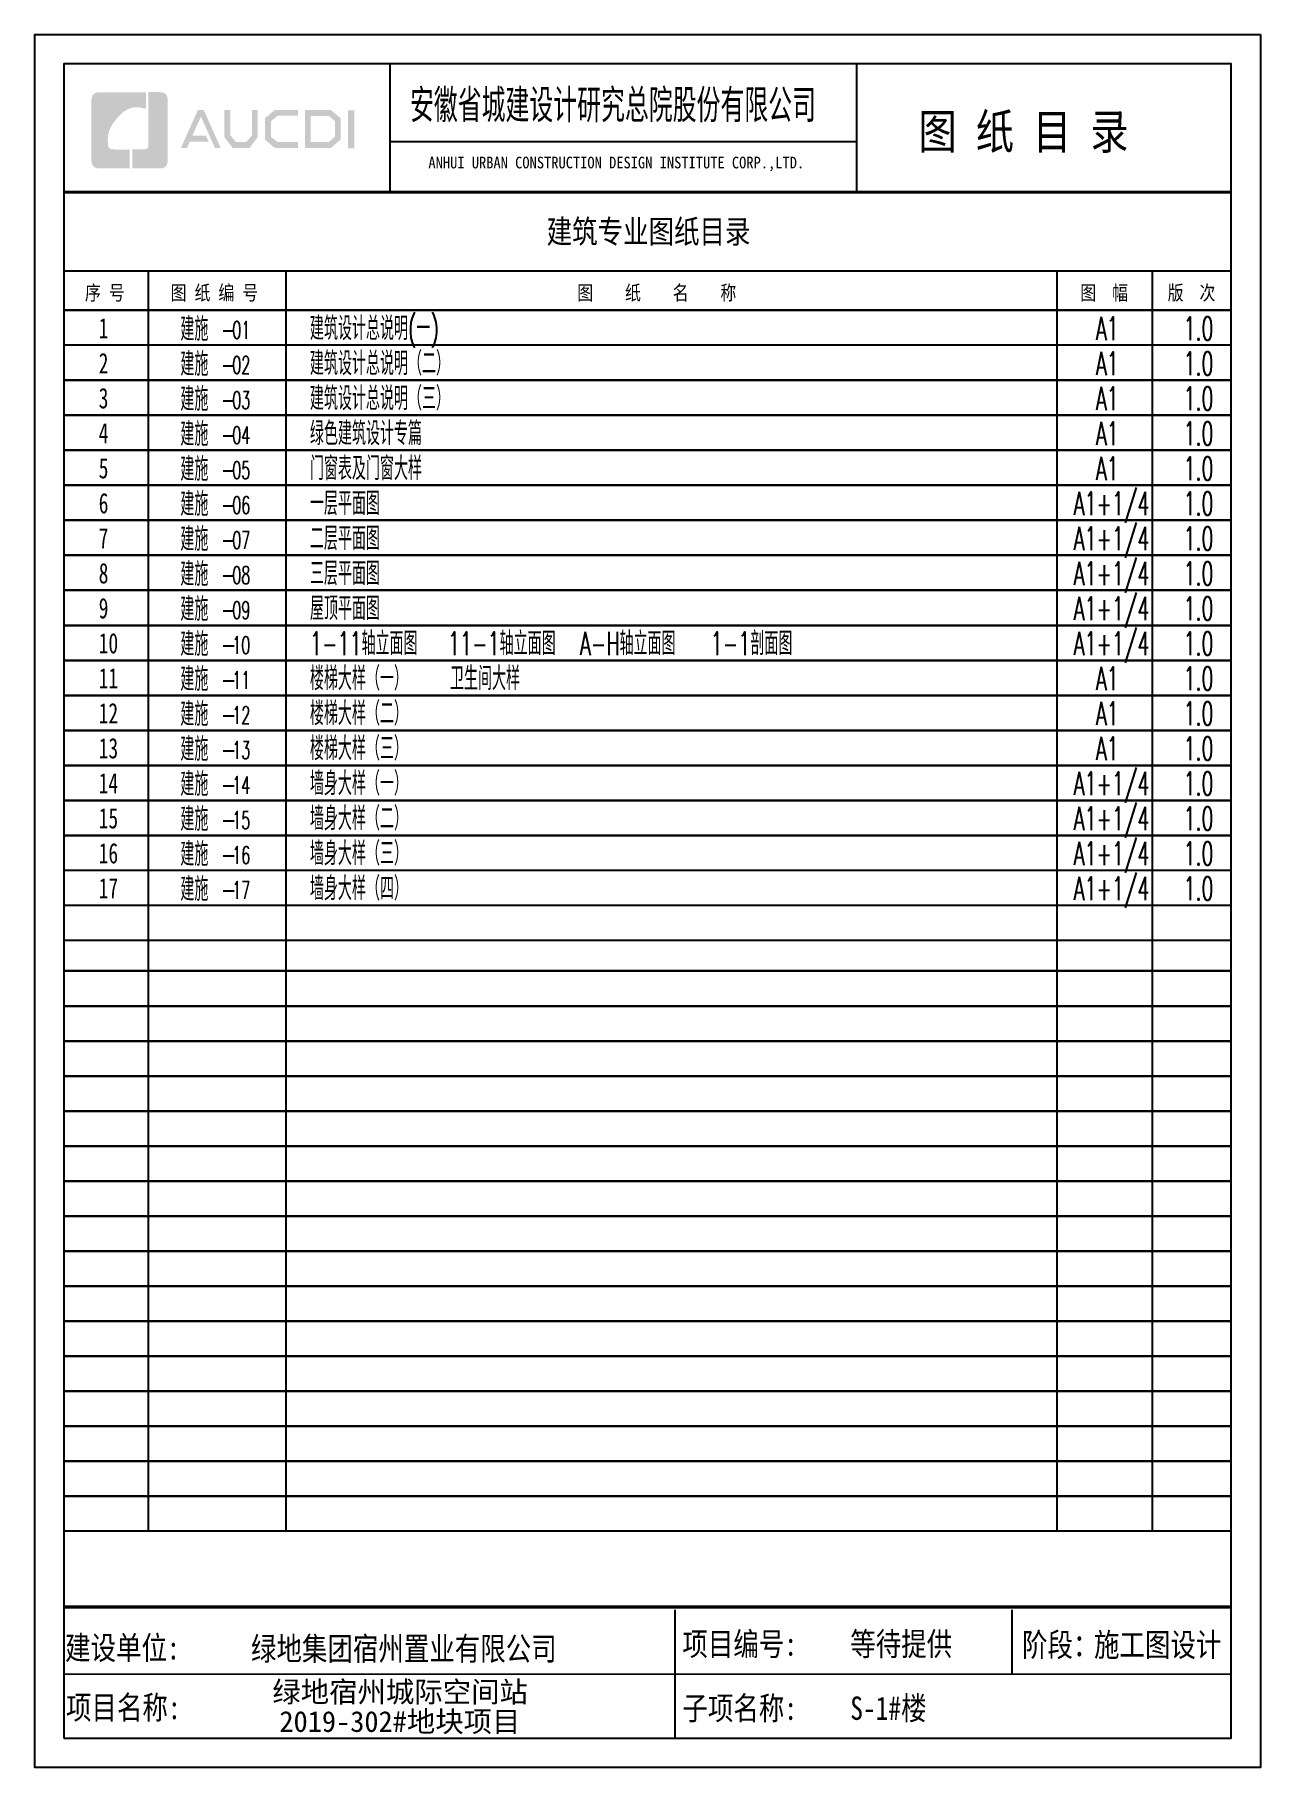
# Model space of a CAD drawing. Extents: x 1188826 to 1909461, y 608442 to 1651179.
# Drawn here: x 1226965 to 1247965, y 1575569 to 1605269 of the extents above; entities that cross this region are included whole.
import ezdxf

# ---------------------------------------------------------------- set-up
doc = ezdxf.new("R2010")
doc.units = 0
doc.header["$LTSCALE"] = 1000
doc.header["$MEASUREMENT"] = 0
for name, color, linetype in [('C-Sheet-图框', 101, 'Continuous'), ('PUB_TEXT', 4, 'Continuous'), ('图框', 140, 'Continuous'), ('图签文字', 147, 'Continuous')]:
    doc.layers.add(name, color=color, linetype=linetype)
doc.layers.add('图签', color=147, linetype='Continuous', lineweight=18)
doc.styles.add('_HZTXT', font='txt.shx', dxfattribs={"width": 0.8, "bigfont": 'hztxt.shx'})
doc.styles.add('DIM_FONT', font='SIMPLEX.shx', dxfattribs={"width": 0.56})
doc.styles.add('STYLE111', font='simhei.ttf', dxfattribs={"width": 0.7})
doc.styles.add('宋体', font='', dxfattribs={"height": 50})
doc.styles.add('建筑图签-1', font='simhei.ttf', dxfattribs={"width": 0.7})
doc.styles.get('宋体').set_extended_font_data('SimSun')

msp = doc.modelspace()

# ---------------------------------------------------------------- texts
at = {"layer": 'C-Sheet-图框', "color": 7, "linetype": 'Continuous', "style": 'STYLE111', "width": 0.7}
for s, p in [('1', (1228062, 1600063)), ('2', (1228062, 1599463)), ('3', (1228062, 1598863)), ('4', (1228062, 1598263)), ('5', (1228062, 1597663)), ('6', (1228062, 1597063)), ('7', (1228062, 1596463)), ('8', (1228062, 1595863)), ('9', (1228062, 1595263)), ('10', (1228062, 1594663)), ('11', (1228062, 1594063)), ('12', (1228062, 1593463)), ('13', (1228062, 1592863)), ('14', (1228062, 1592263)), ('15', (1228062, 1591663)), ('16', (1228062, 1591063)), ('17', (1228062, 1590463))]:
    msp.add_text(s, height=350, dxfattribs=at).set_placement(p)
at = {"layer": 'PUB_TEXT', "linetype": 'Continuous', "style": '_HZTXT', "width": 0.6}
for p in [(1229461, 1600021), (1229461, 1599421), (1229461, 1598821), (1229461, 1598221), (1229461, 1597621), (1229461, 1597021), (1229461, 1596421), (1229461, 1595821), (1229461, 1595221), (1229461, 1594621), (1229461, 1594021), (1229461, 1593421), (1229461, 1592821), (1229461, 1592221), (1229461, 1591621), (1229461, 1591021), (1229461, 1590421)]:
    msp.add_text('建施 - ', height=400, dxfattribs=at).set_placement(p)
at = {"layer": 'PUB_TEXT', "color": 1, "linetype": 'Continuous', "width": 0.6}
for s, height, style, p in [('01', 300, 'DIM_FONT', (1230351, 1600055)), ('1.0', 400, '_HZTXT', (1246647, 1600033)), ('02', 300, 'DIM_FONT', (1230351, 1599455)), ('1.0', 400, '_HZTXT', (1246647, 1599433)), ('03', 300, 'DIM_FONT', (1230351, 1598855)), ('1.0', 400, '_HZTXT', (1246647, 1598833)), ('04', 300, 'DIM_FONT', (1230351, 1598255)), ('1.0', 400, '_HZTXT', (1246647, 1598233)), ('05', 300, 'DIM_FONT', (1230351, 1597655)), ('1.0', 400, '_HZTXT', (1246647, 1597633)), ('06', 300, 'DIM_FONT', (1230351, 1597055)), ('1.0', 400, '_HZTXT', (1246647, 1597033)), ('07', 300, 'DIM_FONT', (1230351, 1596455)), ('1.0', 400, '_HZTXT', (1246647, 1596433)), ('08', 300, 'DIM_FONT', (1230351, 1595855)), ('1.0', 400, '_HZTXT', (1246647, 1595833)), ('09', 300, 'DIM_FONT', (1230351, 1595255)), ('1.0', 400, '_HZTXT', (1246647, 1595233)), ('10', 300, 'DIM_FONT', (1230351, 1594655)), ('1.0', 400, '_HZTXT', (1246647, 1594633)), ('11', 300, 'DIM_FONT', (1230351, 1594055)), ('1.0', 400, '_HZTXT', (1246647, 1594033)), ('12', 300, 'DIM_FONT', (1230351, 1593455)), ('1.0', 400, '_HZTXT', (1246647, 1593433)), ('13', 300, 'DIM_FONT', (1230351, 1592855)), ('1.0', 400, '_HZTXT', (1246647, 1592833)), ('14', 300, 'DIM_FONT', (1230351, 1592255)), ('1.0', 400, '_HZTXT', (1246647, 1592233)), ('15', 300, 'DIM_FONT', (1230351, 1591655)), ('1.0', 400, '_HZTXT', (1246647, 1591633)), ('16', 300, 'DIM_FONT', (1230351, 1591055)), ('1.0', 400, '_HZTXT', (1246647, 1591033)), ('17', 300, 'DIM_FONT', (1230351, 1590455)), ('1.0', 400, '_HZTXT', (1246647, 1590433))]:
    msp.add_text(s, height=height, dxfattribs=dict(at, style=style)).set_placement(p)
at = {"layer": 'PUB_TEXT', "color": 7, "linetype": 'Continuous', "style": '_HZTXT', "width": 0.6}
for s, p in [('建筑设计总说明(一)', (1231681, 1600033)), ('A1', (1245147, 1600033)), ('建筑设计总说明（二）', (1231681, 1599433)), ('A1', (1245147, 1599433)), ('建筑设计总说明（三）', (1231681, 1598833)), ('A1', (1245147, 1598833)), ('绿色建筑设计专篇', (1231681, 1598233)), ('A1', (1245147, 1598233)), ('门窗表及门窗大样', (1231681, 1597633)), ('A1', (1245147, 1597633)), ('一层平面图', (1231681, 1597033)), ('A1+1/4', (1244766, 1597033)), ('二层平面图', (1231681, 1596433)), ('A1+1/4', (1244766, 1596433)), ('三层平面图', (1231681, 1595833)), ('A1+1/4', (1244766, 1595833)), ('屋顶平面图', (1231681, 1595233)), ('A1+1/4', (1244766, 1595233)), ('1-11轴立面图', (1231681, 1594633)), ('11-1轴立面图', (1234047, 1594633)), ('A-H轴立面图', (1236307, 1594633)), ('1-1剖面图', (1238548, 1594633)), ('A1+1/4', (1244766, 1594633)), ('楼梯大样（一）', (1231681, 1594033)), ('卫生间大样', (1234081, 1594033)), ('A1', (1245147, 1594033)), ('楼梯大样（二）', (1231681, 1593433)), ('A1', (1245147, 1593433)), ('楼梯大样（三）', (1231681, 1592833)), ('A1', (1245147, 1592833)), ('墙身大样（一）', (1231681, 1592233)), ('A1+1/4', (1244766, 1592233)), ('墙身大样（二）', (1231681, 1591633)), ('A1+1/4', (1244766, 1591633)), ('墙身大样（三）', (1231681, 1591033)), ('A1+1/4', (1244766, 1591033)), ('墙身大样（四）', (1231681, 1590433)), ('A1+1/4', (1244766, 1590433))]:
    msp.add_text(s, height=400, dxfattribs=at).set_placement(p)
at = {"layer": '图签', "color": 6, "style": '宋体'}
for s, height, p in [('绿地宿州城际空间站', 356.7, (1231037, 1576684)), ('2019-302#地块项目', 356.68, (1231158, 1576176))]:
    msp.add_text(s, height=height, dxfattribs=at).set_placement(p)
at = {"layer": '图签文字', "color": 7, "style": '建筑图签-1'}
for s, height, width, p in [('安徽省城建设计研究总院股份有限公司', 500, 0.6, (1233395, 1603823)), ('图 纸 目 录', 600, 0.8, (1242108, 1603309)), ('序 号', 250, 0.8, (1227827, 1600720)), ('图 纸 编 号', 250, 0.8, (1229295, 1600720)), ('图    纸    名    称', 250, 0.8, (1236262, 1600720)), ('图  幅', 250, 0.8, (1244881, 1600720)), ('版  次', 250, 0.8, (1246377, 1600720)), (' 建设单位: ', 400, 0.8, (1227269, 1577418)), ('项目编号:', 400, 0.8, (1238063, 1577483)), ('阶段：', 400, 0.8, (1243882, 1577470)), ('项目名称:', 400, 0.8, (1227502, 1576395)), ('子项名称:', 400, 0.8, (1238063, 1576383))]:
    msp.add_text(s, height=height, dxfattribs=dict(at, width=width)).set_placement(p)
at = {"layer": '图签文字', "linetype": 'Continuous', "style": '建筑图签-1', "width": 0.91}
msp.add_text('ANHUI URBAN CONSTRUCTION DESIGN INSTITUTE CORP.,LTD.', height=200, dxfattribs=at).set_placement((1233711, 1602977))
at = {"layer": '图签文字', "style": '建筑图签-1', "width": 0.8}
msp.add_text('建筑专业图纸目录', height=400, dxfattribs=at).set_placement((1235737, 1601694))
at = {"layer": '图签文字', "color": 6, "style": '建筑图签-1', "width": 0.8}
for s, p in [('绿地集团宿州置业有限公司', (1230671, 1577403)), ('等待提供', (1240939, 1577483)), ('施工图设计', (1245115, 1577470))]:
    msp.add_text(s, height=400, dxfattribs=at).set_placement(p)
at = {"layer": '图签文字', "color": 2, "style": '建筑图签-1', "width": 0.8}
msp.add_text('S-1#楼', height=400, dxfattribs=at).set_placement((1240939, 1576383))

# ---------------------------------------------------------------- blocks, each defined once
blk = doc.blocks.new('院标1')
h = blk.add_hatch(color=150)
h.dxf.hatch_style = 1
h.set_gradient(color1=(33, 113, 253), color2=(33, 113, 253), tint=1, name='INVCURVED')
edge = h.paths.add_edge_path()
edge.add_spline(control_points=[(116373, 648379), (116379, 648379), (116382, 648379), (116391, 648379), (116391, 648379), (116391, 648379), (116616, 648379), (116616, 648379), (116616, 648379), (116616, 648379), (116616, 648054), (116616, 648054), (116616, 648054), (116616, 648054), (116108, 648054), (116108, 648054), (116108, 648054), (116028, 648054), (115963, 648111), (115963, 648199), (115963, 648199), (115963, 648199), (115963, 649215), (115963, 649215), (115963, 649215), (115963, 649295), (116018, 649360), (116108, 649360), (116108, 649360), (116108, 649360), (116897, 649360), (116897, 649360), (116897, 649360), (116897, 649360), (116897, 649080), (116897, 649080), (116897, 649080), (116897, 649080), (116566, 649140), (116356, 648859), (116356, 648859), (116245, 648719), (116240, 648545), (116247, 648466), (116247, 648466), (116254, 648386), (116247, 648466), (116247, 648466), (116247, 648466), (116247, 648466), (116258, 648374), (116373, 648379)], knot_values=[0, 0, 0, 0, 0.071429, 0.071429, 0.071429, 0.107143, 0.142857, 0.142857, 0.142857, 0.178571, 0.214286, 0.214286, 0.214286, 0.25, 0.285714, 0.285714, 0.285714, 0.321429, 0.357143, 0.357143, 0.357143, 0.392857, 0.428571, 0.428571, 0.428571, 0.464286, 0.5, 0.5, 0.5, 0.535714, 0.571429, 0.571429, 0.571429, 0.607143, 0.642857, 0.642857, 0.642857, 0.678571, 0.714286, 0.714286, 0.714286, 0.75, 0.785714, 0.785714, 0.785714, 0.821429, 0.857143, 0.857143, 0.857143, 0.928571, 1, 1, 1, 1], degree=3, periodic=0)
h = blk.add_hatch(color=150)
h.dxf.hatch_style = 1
h.set_gradient(color1=(33, 113, 253), color2=(33, 113, 253), tint=1, name='INVCURVED')
edge = h.paths.add_edge_path()
edge.add_spline(control_points=[(117268, 649215), (117268, 649215), (117268, 648199), (117268, 648199), (117268, 648199), (117268, 648114), (117212, 648054), (117123, 648054), (117123, 648054), (117123, 648054), (116663, 648054), (116663, 648054), (116663, 648054), (116663, 648054), (116663, 648379), (116663, 648379), (116663, 648379), (116663, 648379), (116865, 648379), (116865, 648379), (116865, 648379), (116907, 648379), (116941, 648413), (116941, 648455), (116941, 648455), (116941, 648455), (116941, 649360), (116941, 649360), (116941, 649360), (116941, 649360), (117123, 649360), (117123, 649360), (117123, 649360), (117204, 649360), (117268, 649306), (117268, 649215)], knot_values=[0, 0, 0, 0, 0.1, 0.1, 0.1, 0.15, 0.2, 0.2, 0.2, 0.25, 0.3, 0.3, 0.3, 0.35, 0.4, 0.4, 0.4, 0.45, 0.5, 0.5, 0.5, 0.55, 0.6, 0.6, 0.6, 0.65, 0.7, 0.7, 0.7, 0.75, 0.8, 0.8, 0.8, 0.9, 1, 1, 1, 1], degree=3, periodic=0)

# ---------------------------------------------------------------- hatches: boundary and pattern name
h = msp.add_hatch(color=150)
h.dxf.hatch_style = 1
h.set_gradient(color1=(33, 113, 253), color2=(33, 113, 253), tint=1, name='INVCURVED')
edge = h.paths.add_edge_path()
edge.add_spline(control_points=[(1229245, 1604139), (1229245, 1604139), (1229245, 1603124), (1229245, 1603124), (1229245, 1603124), (1229245, 1603038), (1229189, 1602978), (1229099, 1602978), (1229099, 1602978), (1229099, 1602978), (1228639, 1602978), (1228639, 1602978), (1228639, 1602978), (1228639, 1602978), (1228639, 1603303), (1228639, 1603303), (1228639, 1603303), (1228639, 1603303), (1228842, 1603303), (1228842, 1603303), (1228842, 1603303), (1228884, 1603303), (1228918, 1603337), (1228918, 1603379), (1228918, 1603379), (1228918, 1603379), (1228918, 1604284), (1228918, 1604284), (1228918, 1604284), (1228918, 1604284), (1229099, 1604284), (1229099, 1604284), (1229099, 1604284), (1229181, 1604284), (1229245, 1604231), (1229245, 1604139)], knot_values=[0, 0, 0, 0, 0.1, 0.1, 0.1, 0.15, 0.2, 0.2, 0.2, 0.25, 0.3, 0.3, 0.3, 0.35, 0.4, 0.4, 0.4, 0.45, 0.5, 0.5, 0.5, 0.55, 0.6, 0.6, 0.6, 0.65, 0.7, 0.7, 0.7, 0.75, 0.8, 0.8, 0.8, 0.9, 1, 1, 1, 1], degree=3, periodic=0)
at = {"layer": '图签文字'}
h = msp.add_hatch(color=4, dxfattribs=at)
h.paths.add_polyline_path([(1232336, 1603974), (1232443, 1603974), (1232443, 1603319), (1232336, 1603319)])
h.paths.add_polyline_path([(1231696, 1603875), (1231696, 1603428), (1232003, 1603428), (1232108, 1603519), (1232108, 1603789), (1232006, 1603875)], flags=16)
h.paths.add_polyline_path([(1231596, 1603975), (1231596, 1603327), (1232040, 1603327), (1232208, 1603472), (1232208, 1603836), (1232042, 1603975)])
h.paths.add_polyline_path([(1231474, 1603978), (1231474, 1603880), (1231128, 1603880), (1231015, 1603786), (1231015, 1603514), (1231128, 1603427), (1231476, 1603427), (1231476, 1603324), (1231082, 1603324), (1230910, 1603472), (1230910, 1603836), (1231078, 1603978)])
h.paths.add_polyline_path([(1230214, 1603977), (1230316, 1603977), (1230316, 1603543), (1230413, 1603431), (1230592, 1603431), (1230689, 1603543), (1230689, 1603977), (1230786, 1603977), (1230786, 1603511), (1230646, 1603327), (1230359, 1603327), (1230214, 1603513)])
h.paths.add_polyline_path([(1229762, 1603976), (1229861, 1603976), (1230152, 1603326), (1230054, 1603326), (1229814, 1603865), (1229665, 1603535), (1229896, 1603535), (1229948, 1603437), (1229624, 1603437), (1229574, 1603324), (1229469, 1603324)])

# ---------------------------------------------------------------- linework, layer by layer
at = {"layer": '图框'}
for p, q in [((1227465, 1604769), (1227465, 1576069)), ((1247465, 1604769), (1227465, 1604769)), ((1233058, 1602569), (1233058, 1604769)), ((1241049, 1602569), (1241049, 1604769)), ((1247465, 1576069), (1247465, 1604769)), ((1241028, 1603431), (1233058, 1603431)), ((1227465, 1601219), (1227465, 1577219)), ((1227465, 1601219), (1227465, 1581419)), ((1227465, 1601219), (1247465, 1601219)), ((1228909, 1601219), (1228909, 1579619)), ((1231266, 1601219), (1231266, 1579619)), ((1244476, 1601219), (1244476, 1579619)), ((1246111, 1601219), (1246111, 1579619)), ((1247465, 1600544), (1227465, 1600544)), ((1247465, 1600544), (1227465, 1600544)), ((1227465, 1600544), (1247465, 1600544)), ((1227465, 1600544), (1247465, 1600544)), ((1247465, 1599944), (1227465, 1599944)), ((1247465, 1599344), (1227465, 1599344)), ((1227465, 1599344), (1247465, 1599344)), ((1227465, 1599344), (1247465, 1599344)), ((1247465, 1599344), (1227465, 1599344)), ((1247465, 1598744), (1227465, 1598744)), ((1247465, 1598744), (1227465, 1598744)), ((1227465, 1598744), (1247465, 1598744)), ((1247465, 1598144), (1227465, 1598144)), ((1247465, 1598144), (1227465, 1598144)), ((1227465, 1598144), (1247465, 1598144)), ((1227465, 1598144), (1247465, 1598144)), ((1247465, 1597544), (1227465, 1597544)), ((1247465, 1597544), (1227465, 1597544)), ((1247465, 1597544), (1227465, 1597544)), ((1247465, 1597544), (1227465, 1597544)), ((1227465, 1597544), (1247465, 1597544)), ((1227465, 1597544), (1247465, 1597544)), ((1247465, 1596944), (1227465, 1596944)), ((1227465, 1596944), (1247465, 1596944)), ((1227465, 1596944), (1247465, 1596944)), ((1247465, 1596944), (1227465, 1596944)), ((1247465, 1596344), (1227465, 1596344)), ((1247465, 1596344), (1227465, 1596344)), ((1227465, 1596344), (1247465, 1596344)), ((1227465, 1596344), (1247465, 1596344)), ((1247465, 1595744), (1227465, 1595744)), ((1247465, 1595744), (1227465, 1595744)), ((1227465, 1595744), (1247465, 1595744)), ((1227465, 1595744), (1247465, 1595744)), ((1247465, 1595144), (1227465, 1595144)), ((1247465, 1595144), (1227465, 1595144)), ((1247465, 1595144), (1227465, 1595144)), ((1247465, 1595144), (1227465, 1595144)), ((1227465, 1595144), (1247465, 1595144)), ((1227465, 1595144), (1247465, 1595144)), ((1247465, 1594544), (1227465, 1594544)), ((1227465, 1594544), (1247465, 1594544)), ((1227465, 1594544), (1247465, 1594544)), ((1247465, 1594544), (1227465, 1594544)), ((1247465, 1593944), (1227465, 1593944)), ((1247465, 1593944), (1227465, 1593944)), ((1227465, 1593944), (1247465, 1593944)), ((1227465, 1593944), (1247465, 1593944)), ((1247465, 1593344), (1227465, 1593344)), ((1247465, 1593344), (1227465, 1593344)), ((1227465, 1593344), (1247465, 1593344)), ((1227465, 1593344), (1247465, 1593344)), ((1247465, 1592744), (1227465, 1592744)), ((1247465, 1592744), (1227465, 1592744)), ((1247465, 1592744), (1227465, 1592744)), ((1247465, 1592744), (1227465, 1592744)), ((1227465, 1592744), (1247465, 1592744)), ((1227465, 1592744), (1247465, 1592744)), ((1247465, 1592144), (1227465, 1592144)), ((1227465, 1592144), (1247465, 1592144)), ((1227465, 1592144), (1247465, 1592144)), ((1247465, 1592144), (1227465, 1592144)), ((1247465, 1591544), (1227465, 1591544)), ((1247465, 1591544), (1227465, 1591544)), ((1227465, 1591544), (1247465, 1591544)), ((1227465, 1591544), (1247465, 1591544)), ((1247465, 1590944), (1227465, 1590944)), ((1247465, 1590344), (1227465, 1590344)), ((1247465, 1589744), (1227465, 1589744)), ((1247465, 1589219), (1227465, 1589219)), ((1227465, 1589219), (1247465, 1589219)), ((1227465, 1589219), (1247465, 1589219)), ((1247465, 1589219), (1227465, 1589219)), ((1247465, 1588619), (1227465, 1588619)), ((1247465, 1588619), (1227465, 1588619)), ((1227465, 1588619), (1247465, 1588619)), ((1227465, 1588619), (1247465, 1588619)), ((1247465, 1588019), (1227465, 1588019)), ((1247465, 1588019), (1227465, 1588019)), ((1227465, 1588019), (1247465, 1588019)), ((1227465, 1588019), (1247465, 1588019)), ((1247465, 1587419), (1227465, 1587419)), ((1247465, 1587419), (1227465, 1587419)), ((1247465, 1587419), (1227465, 1587419)), ((1247465, 1587419), (1227465, 1587419)), ((1227465, 1587419), (1247465, 1587419)), ((1227465, 1587419), (1247465, 1587419)), ((1247465, 1586819), (1227465, 1586819)), ((1227465, 1586819), (1247465, 1586819)), ((1227465, 1586819), (1247465, 1586819)), ((1247465, 1586819), (1227465, 1586819)), ((1247465, 1586219), (1227465, 1586219)), ((1247465, 1586219), (1227465, 1586219)), ((1227465, 1586219), (1247465, 1586219)), ((1227465, 1586219), (1247465, 1586219)), ((1247465, 1585619), (1227465, 1585619)), ((1247465, 1585619), (1227465, 1585619)), ((1227465, 1585619), (1247465, 1585619)), ((1227465, 1585619), (1247465, 1585619)), ((1247465, 1585019), (1227465, 1585019)), ((1247465, 1585019), (1227465, 1585019)), ((1247465, 1585019), (1227465, 1585019)), ((1247465, 1585019), (1227465, 1585019)), ((1227465, 1585019), (1247465, 1585019)), ((1227465, 1585019), (1247465, 1585019)), ((1247465, 1584419), (1227465, 1584419)), ((1227465, 1584419), (1247465, 1584419)), ((1227465, 1584419), (1247465, 1584419)), ((1247465, 1584419), (1227465, 1584419)), ((1247465, 1583819), (1227465, 1583819)), ((1247465, 1583819), (1227465, 1583819)), ((1227465, 1583819), (1247465, 1583819)), ((1227465, 1583819), (1247465, 1583819)), ((1247465, 1583219), (1227465, 1583219)), ((1247465, 1583219), (1227465, 1583219)), ((1227465, 1583219), (1247465, 1583219)), ((1227465, 1583219), (1247465, 1583219)), ((1247465, 1582619), (1227465, 1582619)), ((1247465, 1582619), (1227465, 1582619)), ((1247465, 1582619), (1227465, 1582619)), ((1247465, 1582619), (1227465, 1582619)), ((1227465, 1582619), (1247465, 1582619)), ((1227465, 1582619), (1247465, 1582619)), ((1247465, 1582019), (1227465, 1582019)), ((1227465, 1582019), (1247465, 1582019)), ((1227465, 1582019), (1247465, 1582019)), ((1247465, 1582019), (1227465, 1582019)), ((1247465, 1581419), (1227465, 1581419)), ((1247465, 1581419), (1227465, 1581419)), ((1227465, 1581419), (1247465, 1581419)), ((1227465, 1581419), (1247465, 1581419)), ((1247465, 1580819), (1227465, 1580819)), ((1247465, 1580819), (1227465, 1580819)), ((1247465, 1580819), (1227465, 1580819)), ((1247465, 1580819), (1227465, 1580819)), ((1227465, 1580819), (1247465, 1580819)), ((1227465, 1580819), (1247465, 1580819)), ((1247465, 1580219), (1227465, 1580219)), ((1227465, 1580219), (1247465, 1580219)), ((1247465, 1580219), (1227465, 1580219)), ((1227465, 1580219), (1247465, 1580219)), ((1247465, 1579619), (1227465, 1579619)), ((1237935, 1578269), (1237935, 1576069)), ((1243710, 1578269), (1243710, 1577169)), ((1227465, 1577168), (1247465, 1577169)), ((1227465, 1576069), (1247465, 1576069))]:
    msp.add_line(p, q, dxfattribs=at)
for points in [[(1247965, 1605269), (1247965, 1575569), (1226965, 1575569), (1226965, 1605269)], [(1247965, 1605269), (1247965, 1575569), (1226965, 1575569), (1226965, 1605269)], [(1227465, 1576069), (1247465, 1576069), (1247465, 1604769), (1227465, 1604769)]]:
    msp.add_lwpolyline(points, close=True, dxfattribs=at)
at = {"layer": '图框', "const_width": 56.2}
for points in [[(1227465, 1602569), (1247465, 1602569)], [(1227465, 1578319), (1247465, 1578319)]]:
    msp.add_lwpolyline(points, dxfattribs=at)

# ---------------------------------------------------------------- block references
msp.add_blockref('院标1', (1111974, 954921))

msp.set_redraw_order([(e.dxf.handle, doc.entitydb.next_handle()) for e in msp.query("TEXT MTEXT ATTDEF DIMENSION ARC_DIMENSION")])  # texts and dimensions are drawn at this point

doc.saveas('drawing.dxf')
